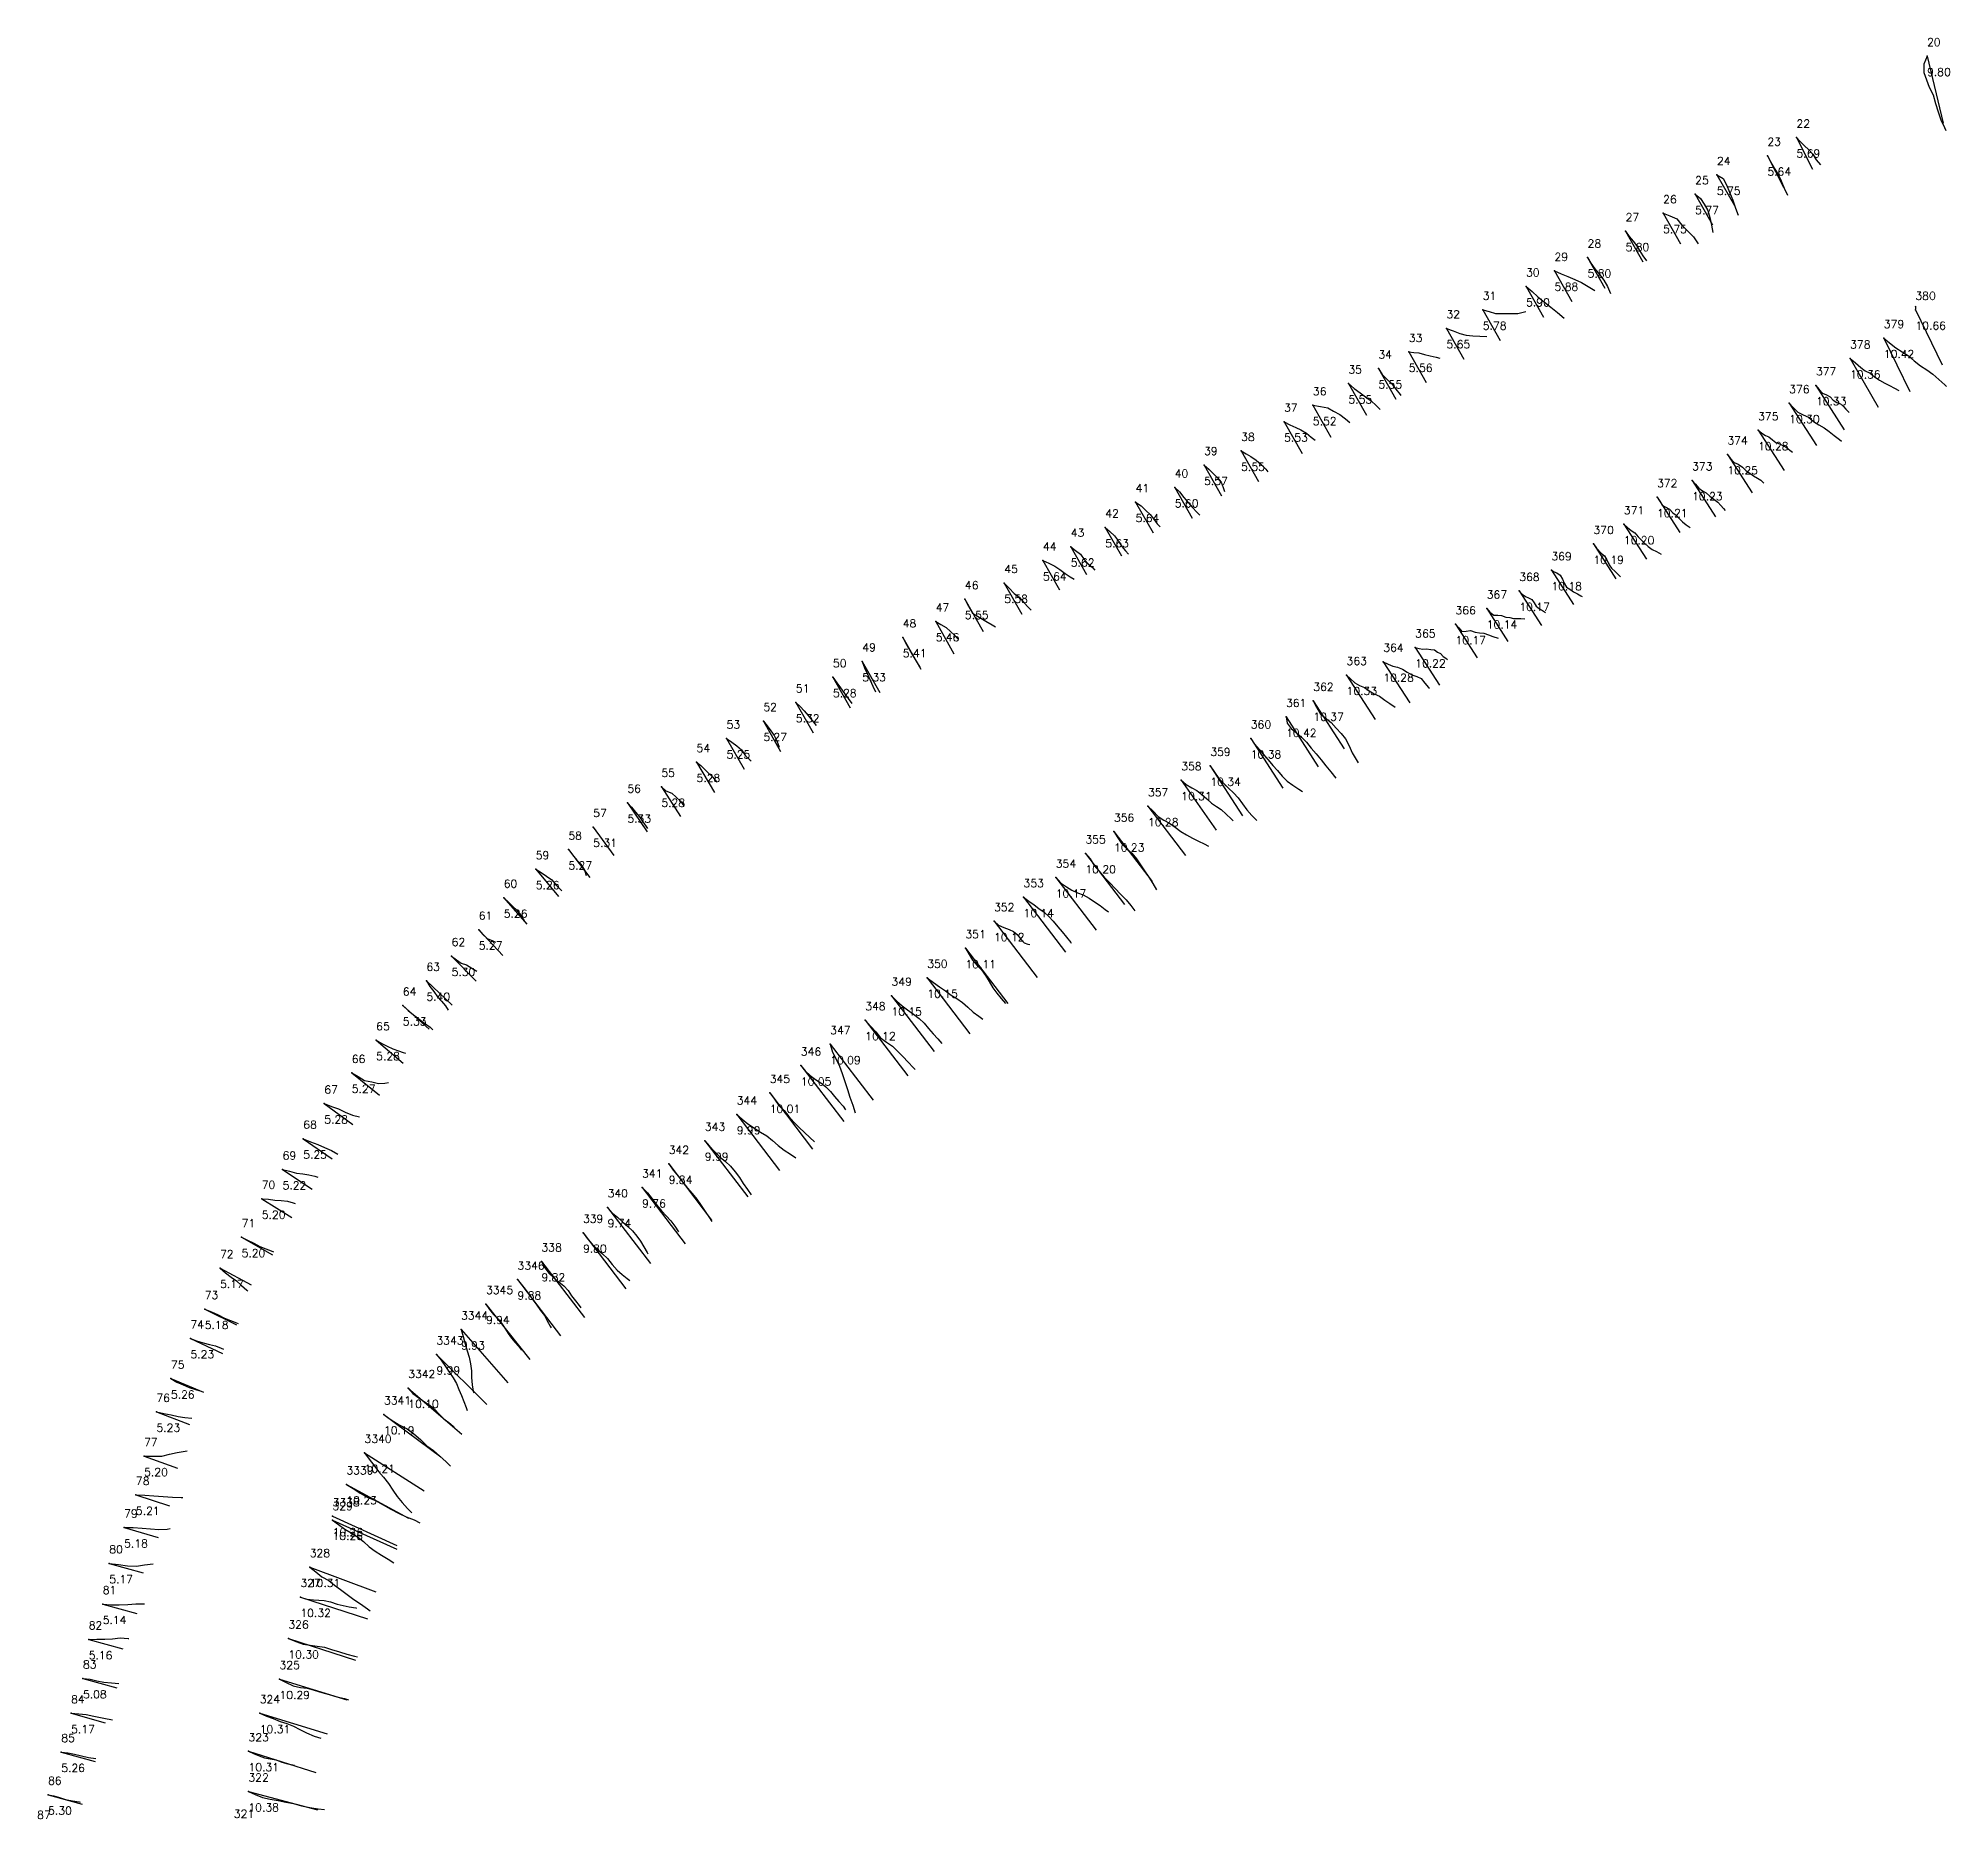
# Model space of a CAD drawing. Extents: x 748677 to 748805, y 8930419 to 8930541.
# Drawn here: x 748699.7 to 748772.3, y 8930467.8 to 8930535.4 of the extents above; entities that cross this region are included whole.
import ezdxf

# ---------------------------------------------------------------- set-up
doc = ezdxf.new("R2010")
doc.units = 0
for name, color, linetype in [('Hole', 7, 'Continuous'), ('Length', 7, 'Continuous'), ('Number', 7, 'Continuous'), ('Real Hole', 7, 'Continuous'), ('Theoretical Hole', 7, 'Continuous')]:
    doc.layers.add(name, color=color, linetype=linetype)
doc.styles.get("Standard").update_dxf_attribs({"font": 'simplex.shx'})

msp = doc.modelspace()

# ---------------------------------------------------------------- texts
at = {"layer": 'Length', "color": 244, "true_color": 0x0a11ff}
for s, p in [('9.80', (748771.427, 8930533.926, 194.454)), ('5.69', (748766.472, 8930530.835, 190.672)), ('5.64', (748765.366, 8930530.146, 190.671)), ('5.75', (748763.452, 8930529.415, 190.544)), ('5.77', (748762.626, 8930528.683, 190.519)), ('5.75', (748761.411, 8930527.961, 190.383)), ('5.80', (748759.984, 8930527.28, 190.429)), ('5.80', (748758.541, 8930526.279, 190.526)), ('5.88', (748757.286, 8930525.774, 190.494)), ('5.90', (748756.208, 8930525.18, 190.464)), ('5.78', (748754.562, 8930524.295, 190.504)), ('10.66', (748770.985, 8930524.295, 190.271)), ('5.65', (748753.185, 8930523.591, 190.254)), ('5.56', (748751.757, 8930522.695, 190.204)), ('10.42', (748769.786, 8930523.22, 189.95)), ('5.55', (748750.601, 8930522.063, 190.277)), ('10.36', (748768.506, 8930522.445, 190.007)), ('5.55', (748749.464, 8930521.494, 190.255)), ('10.33', (748767.21, 8930521.427, 189.83)), ('5.52', (748748.114, 8930520.67, 190.199)), ('10.30', (748766.194, 8930520.749, 189.924)), ('5.53', (748747.022, 8930520.047, 190.209)), ('10.28', (748765.014, 8930519.719, 189.821)), ('5.57', (748743.986, 8930518.4, 190.429)), ('5.55', (748745.393, 8930518.937, 190.224)), ('10.25', (748763.849, 8930518.804, 189.656)), ('5.60', (748742.87, 8930517.549, 190.428)), ('10.23', (748762.508, 8930517.819, 189.702)), ('5.64', (748741.386, 8930516.993, 190.548)), ('10.21', (748761.179, 8930517.179, 189.845)), ('10.20', (748759.919, 8930516.15, 189.598)), ('5.63', (748740.234, 8930516.032, 190.445)), ('10.19', (748758.764, 8930515.405, 189.565)), ('5.64', (748737.868, 8930514.775, 190.44)), ('5.62', (748738.926, 8930515.301, 190.472)), ('5.58', (748736.401, 8930513.922, 190.404)), ('10.18', (748757.167, 8930514.406, 189.73)), ('5.55', (748734.905, 8930513.308, 190.237)), ('10.17', (748755.949, 8930513.621, 189.631)), ('5.46', (748733.797, 8930512.464, 190.142)), ('10.14', (748754.715, 8930512.951, 189.599)), ('5.41', (748732.549, 8930511.859, 190.093)), ('10.17', (748753.527, 8930512.355, 189.643)), ('10.22', (748751.999, 8930511.473, 189.614)), ('5.28', (748729.897, 8930510.345, 190.224)), ('5.33', (748731.011, 8930510.946, 189.938)), ('10.33', (748749.393, 8930510.427, 189.809)), ('10.28', (748750.787, 8930510.933, 189.694)), ('5.32', (748728.49, 8930509.388, 190.194)), ('10.42', (748747.096, 8930508.836, 189.798)), ('10.37', (748748.13, 8930509.448, 189.804)), ('5.27', (748727.256, 8930508.679, 190.141)), ('5.25', (748725.861, 8930508.015, 190.138)), ('10.38', (748745.758, 8930508.018, 189.879)), ('5.28', (748724.72, 8930507.122, 190.015)), ('10.34', (748744.221, 8930506.978, 189.883)), ('5.28', (748723.385, 8930506.18, 190.168)), ('10.31', (748743.118, 8930506.433, 189.885)), ('5.33', (748722.094, 8930505.58, 190.236)), ('10.28', (748741.854, 8930505.444, 189.799)), ('5.31', (748720.799, 8930504.657, 190.247)), ('10.23', (748740.564, 8930504.482, 189.681)), ('5.27', (748719.856, 8930503.799, 190.044)), ('5.26', (748718.618, 8930503.055, 190.077)), ('10.20', (748739.479, 8930503.654, 189.704)), ('10.17', (748738.356, 8930502.735, 189.722)), ('5.26', (748717.401, 8930501.972, 190.03)), ('10.14', (748737.132, 8930501.993, 189.646)), ('10.12', (748736.013, 8930501.08, 189.654)), ('5.27', (748716.453, 8930500.759, 189.938)), ('5.30', (748715.424, 8930499.758, 189.971)), ('10.11', (748734.927, 8930500.054, 189.688)), ('5.40', (748714.465, 8930498.817, 190.214)), ('10.15', (748733.478, 8930498.931, 189.7)), ('10.15', (748732.121, 8930498.253, 189.697)), ('5.33', (748713.573, 8930497.878, 190.193)), ('10.12', (748731.124, 8930497.322, 189.623)), ('5.28', (748712.562, 8930496.56, 190.078)), ('10.09', (748729.794, 8930496.409, 189.625)), ('5.27', (748711.635, 8930495.32, 190.068)), ('10.05', (748728.68, 8930495.599, 189.583)), ('10.01', (748727.497, 8930494.56, 189.542)), ('5.28', (748710.591, 8930494.156, 190.087)), ('9.99', (748726.246, 8930493.743, 189.57)), ('5.25', (748709.792, 8930492.823, 190.039)), ('9.99', (748725.036, 8930492.745, 189.504)), ('5.22', (748709.008, 8930491.653, 189.954)), ('9.84', (748723.664, 8930491.865, 189.355)), ('9.76', (748722.652, 8930490.967, 189.213)), ('5.20', (748708.218, 8930490.539, 189.989)), ('9.74', (748721.345, 8930490.217, 189.25)), ('9.80', (748720.411, 8930489.25, 189.34)), ('5.20', (748707.453, 8930489.082, 189.92)), ('5.17', (748706.632, 8930487.909, 189.913)), ('9.82', (748718.833, 8930488.162, 189.423)), ('9.88', (748717.926, 8930487.473, 189.408)), ('5.18', (748706.053, 8930486.354, 189.853)), ('9.94', (748716.728, 8930486.545, 189.394)), ('5.23', (748705.511, 8930485.239, 189.904)), ('9.93', (748715.782, 8930485.575, 189.429)), ('9.99', (748714.848, 8930484.628, 189.481)), ('5.26', (748704.77, 8930483.712, 189.909)), ('10.10', (748713.777, 8930483.357, 189.528)), ('5.23', (748704.22, 8930482.451, 189.92)), ('10.19', (748712.855, 8930482.353, 189.707)), ('5.20', (748703.752, 8930480.767, 189.867)), ('10.21', (748712.119, 8930480.895, 189.78)), ('5.21', (748703.44, 8930479.298, 189.798)), ('10.23', (748711.429, 8930479.697, 189.689)), ('10.26', (748710.903, 8930478.342, 189.693)), ('10.26', (748710.907, 8930478.487, 189.689)), ('5.18', (748702.994, 8930478.059, 189.782)), ('5.17', (748702.429, 8930476.699, 189.904)), ('10.31', (748710.039, 8930476.557, 189.87)), ('5.14', (748702.18, 8930475.154, 189.776)), ('10.32', (748709.683, 8930475.421, 189.816)), ('5.16', (748701.648, 8930473.813, 189.833)), ('10.30', (748709.229, 8930473.844, 189.786)), ('5.08', (748701.431, 8930472.329, 189.817)), ('10.29', (748708.891, 8930472.304, 189.814)), ('5.17', (748700.981, 8930471.005, 189.859)), ('10.31', (748708.141, 8930471.008, 189.844)), ('5.26', (748700.608, 8930469.535, 189.989)), ('10.31', (748707.715, 8930469.564, 189.865)), ('5.30', (748700.108, 8930467.915, 189.968)), ('10.38', (748707.712, 8930468.035, 189.917))]:
    msp.add_text(s, height=0.3, dxfattribs=at).set_placement(p)
at = {"layer": 'Number', "color": 244, "true_color": 0x0a11ff}
for s, p in [('20', (748771.427, 8930535.061, 194.454)), ('22', (748766.472, 8930531.97, 190.672)), ('23', (748765.366, 8930531.281, 190.671)), ('24', (748763.452, 8930530.55, 190.544)), ('25', (748762.626, 8930529.818, 190.519)), ('27', (748759.984, 8930528.415, 190.429)), ('26', (748761.411, 8930529.096, 190.383)), ('28', (748758.541, 8930527.414, 190.526)), ('30', (748756.208, 8930526.315, 190.464)), ('29', (748757.286, 8930526.909, 190.494)), ('31', (748754.562, 8930525.43, 190.504)), ('380', (748770.985, 8930525.43, 190.271)), ('32', (748753.185, 8930524.726, 190.254)), ('379', (748769.786, 8930524.355, 189.95)), ('33', (748751.757, 8930523.83, 190.204)), ('378', (748768.506, 8930523.58, 190.007)), ('35', (748749.464, 8930522.629, 190.255)), ('34', (748750.601, 8930523.198, 190.277)), ('376', (748766.194, 8930521.884, 189.924)), ('377', (748767.21, 8930522.562, 189.83)), ('37', (748747.022, 8930521.182, 190.209)), ('36', (748748.114, 8930521.805, 190.199)), ('375', (748765.014, 8930520.854, 189.821)), ('38', (748745.393, 8930520.072, 190.224)), ('374', (748763.849, 8930519.939, 189.656)), ('39', (748743.986, 8930519.535, 190.429)), ('40', (748742.87, 8930518.684, 190.428)), ('372', (748761.179, 8930518.314, 189.845)), ('373', (748762.508, 8930518.954, 189.702)), ('41', (748741.386, 8930518.128, 190.548)), ('42', (748740.234, 8930517.167, 190.445)), ('371', (748759.919, 8930517.285, 189.598)), ('43', (748738.926, 8930516.436, 190.472)), ('370', (748758.764, 8930516.54, 189.565)), ('44', (748737.868, 8930515.91, 190.44)), ('369', (748757.167, 8930515.541, 189.73)), ('45', (748736.401, 8930515.057, 190.404)), ('368', (748755.949, 8930514.756, 189.631)), ('46', (748734.905, 8930514.443, 190.237)), ('367', (748754.715, 8930514.086, 189.599)), ('47', (748733.797, 8930513.599, 190.142)), ('366', (748753.527, 8930513.49, 189.643)), ('48', (748732.549, 8930512.994, 190.093)), ('365', (748751.999, 8930512.608, 189.614)), ('49', (748731.011, 8930512.081, 189.938)), ('364', (748750.787, 8930512.068, 189.694)), ('50', (748729.897, 8930511.48, 190.224)), ('363', (748749.393, 8930511.562, 189.809)), ('51', (748728.49, 8930510.523, 190.194)), ('362', (748748.13, 8930510.583, 189.804)), ('52', (748727.256, 8930509.814, 190.141)), ('361', (748747.096, 8930509.971, 189.798)), ('53', (748725.861, 8930509.15, 190.138)), ('360', (748745.758, 8930509.153, 189.879)), ('54', (748724.72, 8930508.257, 190.015)), ('359', (748744.221, 8930508.113, 189.883)), ('358', (748743.118, 8930507.568, 189.885)), ('56', (748722.094, 8930506.715, 190.236)), ('55', (748723.385, 8930507.315, 190.168)), ('357', (748741.854, 8930506.579, 189.799)), ('57', (748720.799, 8930505.792, 190.247)), ('356', (748740.564, 8930505.617, 189.681)), ('58', (748719.856, 8930504.934, 190.044)), ('355', (748739.479, 8930504.789, 189.704)), ('59', (748718.618, 8930504.19, 190.077)), ('354', (748738.356, 8930503.87, 189.722)), ('60', (748717.401, 8930503.107, 190.03)), ('353', (748737.132, 8930503.128, 189.646)), ('61', (748716.453, 8930501.894, 189.938)), ('352', (748736.013, 8930502.215, 189.654)), ('62', (748715.424, 8930500.893, 189.971)), ('351', (748734.927, 8930501.189, 189.688)), ('63', (748714.465, 8930499.952, 190.214)), ('349', (748732.121, 8930499.388, 189.697)), ('350', (748733.478, 8930500.066, 189.7)), ('64', (748713.573, 8930499.013, 190.193)), ('348', (748731.124, 8930498.457, 189.623)), ('65', (748712.562, 8930497.695, 190.078)), ('347', (748729.794, 8930497.544, 189.625)), ('346', (748728.68, 8930496.734, 189.583)), ('66', (748711.635, 8930496.455, 190.068)), ('67', (748710.591, 8930495.291, 190.087)), ('345', (748727.497, 8930495.695, 189.542)), ('344', (748726.246, 8930494.878, 189.57)), ('68', (748709.792, 8930493.958, 190.039)), ('343', (748725.036, 8930493.88, 189.504)), ('342', (748723.664, 8930493, 189.355)), ('69', (748709.008, 8930492.788, 189.954)), ('70', (748708.218, 8930491.674, 189.989)), ('341', (748722.652, 8930492.102, 189.213)), ('340', (748721.345, 8930491.352, 189.25)), ('71', (748707.453, 8930490.217, 189.92)), ('339', (748720.411, 8930490.385, 189.34)), ('338', (748718.833, 8930489.297, 189.423)), ('72', (748706.632, 8930489.044, 189.913)), ('3346', (748717.926, 8930488.608, 189.408)), ('73', (748706.053, 8930487.489, 189.853)), ('3345', (748716.728, 8930487.68, 189.394)), ('74', (748705.511, 8930486.374, 189.904)), ('3344', (748715.782, 8930486.71, 189.429)), ('3343', (748714.848, 8930485.763, 189.481)), ('75', (748704.77, 8930484.847, 189.909)), ('3342', (748713.777, 8930484.492, 189.528)), ('76', (748704.22, 8930483.586, 189.92)), ('3341', (748712.855, 8930483.488, 189.707)), ('3340', (748712.119, 8930482.03, 189.78)), ('77', (748703.752, 8930481.902, 189.867)), ('3339', (748711.429, 8930480.832, 189.689)), ('78', (748703.44, 8930480.433, 189.798)), ('79', (748702.994, 8930479.194, 189.782)), ('329', (748710.903, 8930479.477, 189.693)), ('3338', (748710.907, 8930479.622, 189.689)), ('80', (748702.429, 8930477.834, 189.904)), ('328', (748710.039, 8930477.692, 189.87)), ('81', (748702.18, 8930476.289, 189.776)), ('327', (748709.683, 8930476.556, 189.816)), ('82', (748701.648, 8930474.948, 189.833)), ('326', (748709.229, 8930474.979, 189.786)), ('83', (748701.431, 8930473.464, 189.817)), ('325', (748708.891, 8930473.439, 189.814)), ('84', (748700.981, 8930472.14, 189.859)), ('324', (748708.141, 8930472.143, 189.844)), ('85', (748700.608, 8930470.67, 189.989)), ('323', (748707.715, 8930470.699, 189.865)), ('86', (748700.108, 8930469.05, 189.968)), ('322', (748707.712, 8930469.17, 189.917)), ('87', (748699.694, 8930467.755, 190.05)), ('321', (748707.158, 8930467.792, 189.795))]:
    msp.add_text(s, height=0.3, dxfattribs=at).set_placement(p)

# ---------------------------------------------------------------- linework, layer by layer
at = {"layer": 'Hole', "color": 244, "true_color": 0x0a11ff}
for p in [(748771.427, 8930534.68, 194.454), (748765.366, 8930530.9, 190.671), (748766.472, 8930531.589, 190.672), (748763.452, 8930530.169, 190.544), (748762.626, 8930529.437, 190.519), (748761.411, 8930528.715, 190.383), (748759.984, 8930528.034, 190.429), (748757.286, 8930526.528, 190.494), (748758.541, 8930527.033, 190.526), (748756.208, 8930525.934, 190.464), (748753.185, 8930524.345, 190.254), (748754.562, 8930525.049, 190.504), (748770.985, 8930525.049, 190.271), (748769.786, 8930523.974, 189.95), (748751.757, 8930523.449, 190.204), (748768.506, 8930523.199, 190.007), (748749.464, 8930522.248, 190.255), (748750.601, 8930522.817, 190.277), (748767.21, 8930522.181, 189.83), (748766.194, 8930521.503, 189.924), (748747.022, 8930520.801, 190.209), (748748.114, 8930521.424, 190.199), (748765.014, 8930520.473, 189.821), (748745.393, 8930519.691, 190.224), (748763.849, 8930519.558, 189.656), (748743.986, 8930519.154, 190.429), (748762.508, 8930518.573, 189.702), (748742.87, 8930518.303, 190.428), (748761.179, 8930517.933, 189.845), (748741.386, 8930517.747, 190.548), (748740.234, 8930516.786, 190.445), (748759.919, 8930516.904, 189.598), (748738.926, 8930516.055, 190.472), (748758.764, 8930516.159, 189.565), (748737.868, 8930515.529, 190.44), (748757.167, 8930515.16, 189.73), (748736.401, 8930514.676, 190.404), (748755.949, 8930514.375, 189.631), (748734.905, 8930514.062, 190.237), (748754.715, 8930513.705, 189.599), (748733.797, 8930513.218, 190.142), (748753.527, 8930513.109, 189.643), (748732.549, 8930512.613, 190.093), (748751.999, 8930512.227, 189.614), (748731.011, 8930511.7, 189.938), (748750.787, 8930511.687, 189.694), (748729.897, 8930511.099, 190.224), (748749.393, 8930511.181, 189.809), (748728.49, 8930510.142, 190.194), (748748.13, 8930510.202, 189.804), (748727.256, 8930509.433, 190.141), (748747.096, 8930509.59, 189.798), (748725.861, 8930508.769, 190.138), (748745.758, 8930508.772, 189.879), (748724.72, 8930507.876, 190.015), (748744.221, 8930507.732, 189.883), (748723.385, 8930506.934, 190.168), (748743.118, 8930507.187, 189.885), (748722.094, 8930506.334, 190.236), (748741.854, 8930506.198, 189.799), (748720.799, 8930505.411, 190.247), (748740.564, 8930505.236, 189.681), (748719.856, 8930504.553, 190.044), (748739.479, 8930504.408, 189.704), (748718.618, 8930503.809, 190.077), (748738.356, 8930503.489, 189.722), (748717.401, 8930502.726, 190.03), (748737.132, 8930502.747, 189.646), (748716.453, 8930501.513, 189.938), (748736.013, 8930501.834, 189.654), (748715.424, 8930500.512, 189.971), (748734.927, 8930500.808, 189.688), (748733.478, 8930499.685, 189.7), (748714.465, 8930499.571, 190.214), (748732.121, 8930499.007, 189.697), (748713.573, 8930498.632, 190.193), (748731.124, 8930498.076, 189.623), (748712.562, 8930497.314, 190.078), (748729.794, 8930497.163, 189.625), (748711.635, 8930496.074, 190.068), (748728.68, 8930496.353, 189.583), (748727.497, 8930495.314, 189.542), (748710.591, 8930494.91, 190.087), (748726.246, 8930494.497, 189.57), (748709.792, 8930493.577, 190.039), (748725.036, 8930493.499, 189.504), (748723.664, 8930492.619, 189.355), (748709.008, 8930492.407, 189.954), (748722.652, 8930491.721, 189.213), (748708.218, 8930491.293, 189.989), (748721.345, 8930490.971, 189.25), (748707.453, 8930489.836, 189.92), (748720.411, 8930490.004, 189.34), (748718.833, 8930488.916, 189.423), (748706.632, 8930488.663, 189.913), (748717.926, 8930488.227, 189.408), (748706.053, 8930487.108, 189.853), (748716.728, 8930487.299, 189.394), (748705.511, 8930485.993, 189.904), (748715.782, 8930486.329, 189.429), (748714.848, 8930485.382, 189.481), (748704.77, 8930484.466, 189.909), (748713.777, 8930484.111, 189.528), (748704.22, 8930483.205, 189.92), (748712.855, 8930483.107, 189.707), (748712.119, 8930481.649, 189.78), (748703.752, 8930481.521, 189.867), (748711.429, 8930480.451, 189.689), (748703.44, 8930480.052, 189.798), (748702.994, 8930478.813, 189.782), (748710.903, 8930479.096, 189.693), (748710.907, 8930479.241, 189.689), (748702.429, 8930477.453, 189.904), (748710.039, 8930477.311, 189.87), (748702.18, 8930475.908, 189.776), (748709.683, 8930476.175, 189.816), (748701.648, 8930474.567, 189.833), (748709.229, 8930474.598, 189.786), (748701.431, 8930473.083, 189.817), (748708.891, 8930473.058, 189.814), (748700.981, 8930471.759, 189.859), (748708.141, 8930471.762, 189.844), (748700.608, 8930470.289, 189.989), (748707.715, 8930470.318, 189.865), (748700.108, 8930468.669, 189.968), (748707.712, 8930468.789, 189.917)]:
    msp.add_point(p, dxfattribs=at)
at = {"layer": 'Real Hole', "color": 1, "true_color": 0xff0000}
for points in [[(748771.427, 8930534.68, 194.454), (748771.31, 8930534.375, 193.509), (748771.298, 8930534.062, 192.559), (748771.407, 8930533.781, 191.606), (748771.509, 8930533.506, 190.65), (748771.653, 8930533.206, 189.707), (748771.753, 8930532.887, 188.764), (748771.842, 8930532.572, 187.819), (748771.949, 8930532.262, 186.875), (748772.083, 8930531.972, 185.927), (748772.142, 8930531.86, 185.548)], [(748765.366, 8930530.9, 190.671), (748765.479, 8930530.665, 189.706), (748765.62, 8930530.433, 188.743), (748765.761, 8930530.207, 187.779), (748765.888, 8930529.946, 186.822), (748766.003, 8930529.673, 185.867), (748766.127, 8930529.403, 184.913)], [(748766.472, 8930531.589, 190.672), (748766.616, 8930531.437, 189.694), (748766.767, 8930531.286, 188.717), (748766.935, 8930531.128, 187.744), (748767.096, 8930530.958, 186.772), (748767.219, 8930530.739, 185.804), (748767.386, 8930530.555, 184.835)], [(748763.452, 8930530.169, 190.544), (748763.685, 8930530.036, 189.581), (748763.818, 8930529.788, 188.621), (748763.934, 8930529.518, 187.665), (748764.051, 8930529.214, 186.72), (748764.156, 8930528.911, 185.772), (748764.259, 8930528.647, 184.918)], [(748762.626, 8930529.437, 190.519), (748762.83, 8930529.279, 189.553), (748762.962, 8930529.061, 188.586), (748763.105, 8930528.822, 187.626), (748763.183, 8930528.554, 186.665), (748763.248, 8930528.26, 185.712), (748763.3, 8930527.983, 184.857)], [(748761.411, 8930528.715, 190.383), (748761.668, 8930528.615, 189.422), (748761.925, 8930528.507, 188.461), (748762.121, 8930528.264, 187.511), (748762.343, 8930528.032, 186.564), (748762.56, 8930527.819, 185.612), (748762.744, 8930527.555, 184.665)], [(748759.984, 8930528.034, 190.429), (748760.114, 8930527.837, 189.457), (748760.265, 8930527.655, 188.486), (748760.398, 8930527.488, 187.509), (748760.514, 8930527.299, 186.534), (748760.637, 8930527.094, 185.563), (748760.774, 8930526.907, 184.59)], [(748757.286, 8930526.528, 190.494), (748757.536, 8930526.419, 189.532), (748757.786, 8930526.316, 188.569), (748758.051, 8930526.199, 187.612), (748758.316, 8930526.082, 186.655), (748758.569, 8930525.936, 185.698), (748758.821, 8930525.781, 184.743)], [(748758.541, 8930527.033, 190.526), (748758.668, 8930526.817, 189.558), (748758.815, 8930526.608, 188.591), (748758.993, 8930526.392, 187.631), (748759.158, 8930526.179, 186.668), (748759.294, 8930525.932, 185.709), (748759.415, 8930525.668, 184.752)], [(748756.208, 8930525.934, 190.464), (748756.434, 8930525.747, 189.508), (748756.655, 8930525.544, 188.554), (748756.905, 8930525.344, 187.607), (748757.147, 8930525.147, 186.657), (748757.393, 8930524.944, 185.709), (748757.651, 8930524.729, 184.767)], [(748770.985, 8930525.049, 190.271), (748771.001, 8930525.093, 189.272), (748771.005, 8930525.143, 188.273), (748770.997, 8930525.153, 187.273), (748771, 8930525.151, 186.273), (748770.997, 8930525.153, 185.273), (748770.996, 8930525.162, 184.273), (748770.993, 8930525.175, 183.274), (748770.994, 8930525.181, 182.274), (748770.997, 8930525.179, 181.274), (748770.995, 8930525.174, 180.274), (748770.999, 8930525.177, 179.874)], [(748753.185, 8930524.345, 190.254), (748753.433, 8930524.257, 189.289), (748753.687, 8930524.151, 188.328), (748753.934, 8930524.087, 187.361), (748754.186, 8930524.062, 186.394), (748754.446, 8930524.045, 185.428), (748754.723, 8930524.032, 184.467)], [(748754.562, 8930525.049, 190.504), (748754.8, 8930524.989, 189.535), (748755.045, 8930524.909, 188.568), (748755.323, 8930524.904, 187.608), (748755.587, 8930524.91, 186.643), (748755.895, 8930524.906, 185.692), (748756.2, 8930524.981, 184.742)], [(748769.786, 8930523.974, 189.95), (748770.005, 8930523.79, 188.992), (748770.235, 8930523.61, 188.035), (748770.478, 8930523.448, 187.079), (748770.718, 8930523.303, 186.119), (748770.932, 8930523.116, 185.16), (748771.175, 8930522.921, 184.21), (748771.415, 8930522.772, 183.251), (748771.643, 8930522.604, 182.292), (748771.869, 8930522.406, 181.338), (748772.102, 8930522.202, 180.387), (748772.169, 8930522.139, 180.101)], [(748751.757, 8930523.449, 190.204), (748751.951, 8930523.423, 189.223), (748752.135, 8930523.412, 188.241), (748752.348, 8930523.35, 187.265), (748752.57, 8930523.301, 186.292), (748752.794, 8930523.253, 185.318), (748752.927, 8930523.215, 184.734)], [(748768.506, 8930523.199, 190.007), (748768.709, 8930523.03, 189.042), (748768.907, 8930522.854, 188.078), (748769.074, 8930522.736, 187.099), (748769.262, 8930522.645, 186.121), (748769.433, 8930522.503, 185.147), (748769.627, 8930522.383, 184.173), (748769.818, 8930522.267, 183.198), (748769.998, 8930522.18, 182.218), (748770.189, 8930522.08, 181.242), (748770.35, 8930521.986, 180.464)], [(748749.464, 8930522.248, 190.255), (748749.684, 8930522.057, 189.298), (748749.906, 8930521.898, 188.336), (748750.111, 8930521.74, 187.371), (748750.327, 8930521.588, 186.406), (748750.512, 8930521.416, 185.438), (748750.671, 8930521.269, 184.668)], [(748750.601, 8930522.817, 190.277), (748750.743, 8930522.597, 189.312), (748750.921, 8930522.419, 188.344), (748751.102, 8930522.251, 187.375), (748751.257, 8930522.034, 186.411), (748751.422, 8930521.829, 185.447), (748751.458, 8930521.79, 185.254)], [(748767.21, 8930522.181, 189.83), (748767.327, 8930522.029, 188.849), (748767.456, 8930521.888, 187.867), (748767.605, 8930521.822, 186.88), (748767.743, 8930521.744, 185.893), (748767.868, 8930521.622, 184.908), (748768, 8930521.528, 183.922), (748768.135, 8930521.473, 182.932), (748768.251, 8930521.381, 181.943), (748768.342, 8930521.273, 180.953), (748768.445, 8930521.169, 179.964), (748768.47, 8930521.149, 179.767)], [(748766.194, 8930521.503, 189.924), (748766.359, 8930521.332, 188.953), (748766.527, 8930521.164, 187.981), (748766.727, 8930521.06, 187.007), (748766.926, 8930520.969, 186.031), (748767.119, 8930520.81, 185.063), (748767.313, 8930520.68, 184.091), (748767.519, 8930520.573, 183.118), (748767.71, 8930520.428, 182.147), (748767.906, 8930520.278, 181.178), (748768.098, 8930520.125, 180.209), (748768.176, 8930520.064, 179.821)], [(748747.022, 8930520.801, 190.209), (748747.244, 8930520.687, 189.241), (748747.461, 8930520.586, 188.27), (748747.66, 8930520.495, 187.294), (748747.868, 8930520.36, 186.325), (748748.045, 8930520.213, 185.352), (748748.197, 8930520.101, 184.678)], [(748748.114, 8930521.424, 190.199), (748748.403, 8930521.373, 189.243), (748748.68, 8930521.33, 188.283), (748748.902, 8930521.204, 187.316), (748749.132, 8930521.071, 186.352), (748749.35, 8930520.906, 185.39), (748749.519, 8930520.772, 184.724)], [(748765.014, 8930520.473, 189.821), (748765.151, 8930520.369, 188.836), (748765.29, 8930520.272, 187.85), (748765.427, 8930520.224, 186.861), (748765.558, 8930520.115, 185.876), (748765.69, 8930520.017, 184.889), (748765.824, 8930519.961, 183.9), (748765.958, 8930519.901, 182.911), (748766.088, 8930519.818, 181.923), (748766.223, 8930519.723, 180.936), (748766.319, 8930519.644, 180.146)], [(748745.393, 8930519.691, 190.224), (748745.581, 8930519.579, 189.248), (748745.764, 8930519.477, 188.27), (748745.959, 8930519.337, 187.3), (748746.149, 8930519.175, 186.331), (748746.324, 8930519.004, 185.362), (748746.408, 8930518.903, 184.879)], [(748763.849, 8930519.558, 189.656), (748763.963, 8930519.402, 188.675), (748764.104, 8930519.256, 187.696), (748764.255, 8930519.184, 186.71), (748764.417, 8930519.074, 185.729), (748764.558, 8930518.94, 184.748), (748764.695, 8930518.846, 183.762), (748764.845, 8930518.741, 182.779), (748764.989, 8930518.652, 181.793), (748765.114, 8930518.583, 180.804), (748765.231, 8930518.47, 179.817)], [(748743.986, 8930519.154, 190.429), (748744.164, 8930518.994, 189.458), (748744.328, 8930518.837, 188.484), (748744.495, 8930518.669, 187.513), (748744.63, 8930518.506, 186.535), (748744.71, 8930518.304, 185.559), (748744.761, 8930518.152, 184.878)], [(748762.508, 8930518.573, 189.702), (748762.632, 8930518.424, 188.721), (748762.766, 8930518.276, 187.741), (748762.907, 8930518.174, 186.756), (748763.043, 8930518.106, 185.768), (748763.175, 8930517.967, 184.787), (748763.333, 8930517.859, 183.805), (748763.486, 8930517.751, 182.823), (748763.604, 8930517.619, 181.839), (748763.702, 8930517.501, 180.85), (748763.769, 8930517.424, 180.259)], [(748742.87, 8930518.303, 190.428), (748743.056, 8930518.134, 189.46), (748743.22, 8930517.926, 188.496), (748743.387, 8930517.722, 187.531), (748743.55, 8930517.539, 186.562), (748743.714, 8930517.363, 185.591), (748743.827, 8930517.254, 184.909)], [(748761.179, 8930517.933, 189.845), (748761.278, 8930517.781, 188.862), (748761.373, 8930517.629, 187.878), (748761.517, 8930517.556, 186.891), (748761.652, 8930517.483, 185.903), (748761.775, 8930517.338, 184.921), (748761.901, 8930517.246, 183.933), (748762.023, 8930517.129, 182.948), (748762.142, 8930516.995, 181.964), (748762.288, 8930516.889, 180.98), (748762.434, 8930516.78, 179.997)], [(748741.386, 8930517.747, 190.548), (748741.597, 8930517.607, 189.581), (748741.776, 8930517.43, 188.613), (748741.94, 8930517.279, 187.638), (748742.079, 8930517.099, 186.664), (748742.202, 8930516.926, 185.687), (748742.312, 8930516.814, 184.902)], [(748740.234, 8930516.786, 190.445), (748740.408, 8930516.627, 189.473), (748740.587, 8930516.465, 188.503), (748740.74, 8930516.264, 187.535), (748740.864, 8930516.062, 186.564), (748741.005, 8930515.896, 185.588), (748741.117, 8930515.77, 184.806)], [(748759.919, 8930516.904, 189.598), (748760.059, 8930516.788, 188.615), (748760.2, 8930516.67, 187.632), (748760.335, 8930516.585, 186.645), (748760.457, 8930516.427, 185.665), (748760.584, 8930516.299, 184.681), (748760.717, 8930516.179, 183.697), (748760.841, 8930516.063, 182.712), (748760.993, 8930515.948, 181.73), (748761.16, 8930515.866, 180.747), (748761.33, 8930515.772, 179.767)], [(748738.926, 8930516.055, 190.472), (748739.11, 8930515.914, 189.499), (748739.3, 8930515.772, 188.528), (748739.433, 8930515.573, 187.557), (748739.588, 8930515.405, 186.583), (748739.748, 8930515.268, 185.606), (748739.84, 8930515.168, 185.021)], [(748758.764, 8930516.159, 189.565), (748758.885, 8930515.994, 188.586), (748759.053, 8930515.809, 187.618), (748759.177, 8930515.704, 186.631), (748759.274, 8930515.55, 185.648), (748759.358, 8930515.368, 184.668), (748759.446, 8930515.235, 183.681), (748759.588, 8930515.119, 182.698), (748759.725, 8930514.979, 181.717), (748759.792, 8930514.908, 181.227)], [(748737.868, 8930515.529, 190.44), (748738.091, 8930515.427, 189.471), (748738.319, 8930515.32, 188.503), (748738.514, 8930515.183, 187.532), (748738.707, 8930515.032, 186.562), (748738.907, 8930514.914, 185.589), (748739.05, 8930514.828, 184.91)], [(748757.167, 8930515.16, 189.73), (748757.268, 8930515.101, 188.737), (748757.379, 8930515.061, 187.744), (748757.506, 8930514.97, 186.756), (748757.589, 8930514.827, 185.77), (748757.656, 8930514.672, 184.784), (748757.741, 8930514.519, 183.8), (748757.867, 8930514.445, 182.81), (748758.01, 8930514.339, 181.826), (748758.152, 8930514.26, 180.84), (748758.291, 8930514.191, 179.852), (748758.341, 8930514.165, 179.557)], [(748736.401, 8930514.676, 190.404), (748736.583, 8930514.475, 189.442), (748736.773, 8930514.276, 188.48), (748736.962, 8930514.135, 187.508), (748737.147, 8930513.935, 186.546), (748737.325, 8930513.742, 185.581), (748737.423, 8930513.642, 184.998)], [(748755.949, 8930514.375, 189.631), (748756.055, 8930514.257, 188.644), (748756.184, 8930514.162, 187.657), (748756.301, 8930514.107, 186.665), (748756.419, 8930514.046, 185.674), (748756.51, 8930513.925, 184.685), (748756.592, 8930513.791, 183.698), (748756.712, 8930513.694, 182.71), (748756.825, 8930513.626, 181.718), (748756.941, 8930513.56, 180.727)], [(748734.905, 8930514.062, 190.237), (748735.044, 8930513.799, 189.282), (748735.196, 8930513.528, 188.332), (748735.442, 8930513.379, 187.374), (748735.701, 8930513.23, 186.42), (748735.939, 8930513.092, 185.458), (748736.062, 8930513.008, 184.981)], [(748754.715, 8930513.705, 189.599), (748754.829, 8930513.563, 188.616), (748754.988, 8930513.453, 187.635), (748755.132, 8930513.458, 186.645), (748755.275, 8930513.438, 185.656), (748755.437, 8930513.379, 184.67), (748755.585, 8930513.37, 183.682), (748755.733, 8930513.332, 182.693), (748755.864, 8930513.33, 181.702), (748756.002, 8930513.324, 180.711), (748756.154, 8930513.314, 179.723)], [(748733.797, 8930513.218, 190.142), (748733.994, 8930513.106, 189.168), (748734.192, 8930512.984, 188.196), (748734.359, 8930512.83, 187.222), (748734.512, 8930512.694, 186.243), (748734.649, 8930512.54, 185.367)], [(748753.527, 8930513.109, 189.643), (748753.648, 8930512.97, 188.66), (748753.773, 8930512.831, 187.678), (748753.935, 8930512.852, 186.691), (748754.098, 8930512.867, 185.705), (748754.268, 8930512.805, 184.721), (748754.443, 8930512.788, 183.737), (748754.607, 8930512.773, 182.75), (748754.776, 8930512.705, 181.767), (748754.945, 8930512.644, 180.783), (748755.145, 8930512.582, 179.806)], [(748732.549, 8930512.613, 190.093), (748732.662, 8930512.374, 189.128), (748732.791, 8930512.166, 188.159), (748732.919, 8930511.934, 187.195), (748733.062, 8930511.708, 186.231), (748733.199, 8930511.479, 185.267)], [(748751.999, 8930512.227, 189.614), (748752.146, 8930512.187, 188.626), (748752.293, 8930512.163, 187.637), (748752.429, 8930512.179, 186.646), (748752.589, 8930512.146, 185.66), (748752.736, 8930512.142, 184.671), (748752.839, 8930512.046, 183.681), (748752.96, 8930511.995, 182.689), (748753.058, 8930511.891, 181.699), (748753.155, 8930511.82, 180.707), (748753.226, 8930511.777, 180.012)], [(748731.011, 8930511.7, 189.938), (748731.095, 8930511.452, 188.973), (748731.205, 8930511.209, 188.009), (748731.304, 8930510.983, 187.04), (748731.414, 8930510.76, 186.071), (748731.517, 8930510.541, 185.101)], [(748750.787, 8930511.687, 189.694), (748750.968, 8930511.599, 188.714), (748751.154, 8930511.519, 187.735), (748751.326, 8930511.476, 186.751), (748751.512, 8930511.405, 185.771), (748751.692, 8930511.291, 184.794), (748751.866, 8930511.192, 183.814), (748752.056, 8930511.131, 182.834), (748752.226, 8930511.048, 181.852), (748752.366, 8930510.878, 180.877), (748752.507, 8930510.712, 179.901), (748752.535, 8930510.678, 179.706)], [(748729.897, 8930511.099, 190.224), (748730.043, 8930510.887, 189.258), (748730.189, 8930510.691, 188.288), (748730.332, 8930510.487, 187.32), (748730.479, 8930510.29, 186.35), (748730.62, 8930510.099, 185.379)], [(748749.393, 8930511.181, 189.809), (748749.548, 8930511.035, 188.832), (748749.711, 8930510.889, 187.856), (748749.885, 8930510.787, 186.877), (748750.072, 8930510.712, 185.897), (748750.256, 8930510.578, 184.923), (748750.445, 8930510.463, 183.948), (748750.644, 8930510.374, 182.972), (748750.846, 8930510.231, 182.003), (748751.039, 8930510.098, 181.031), (748751.237, 8930509.963, 180.06)], [(748728.49, 8930510.142, 190.194), (748728.652, 8930509.993, 189.219), (748728.805, 8930509.827, 188.244), (748728.956, 8930509.645, 187.273), (748729.103, 8930509.452, 186.303), (748729.261, 8930509.264, 185.333)], [(748748.13, 8930510.202, 189.804), (748748.251, 8930509.959, 188.841), (748748.395, 8930509.719, 187.881), (748748.585, 8930509.552, 186.914), (748748.809, 8930509.375, 185.955), (748748.993, 8930509.163, 184.996), (748749.184, 8930508.965, 184.035), (748749.352, 8930508.756, 183.071), (748749.486, 8930508.491, 182.116), (748749.611, 8930508.225, 181.16), (748749.763, 8930507.971, 180.205), (748749.836, 8930507.842, 179.728)], [(748727.256, 8930509.433, 190.141), (748727.397, 8930509.255, 189.167), (748727.541, 8930509.066, 188.196), (748727.667, 8930508.889, 187.22), (748727.765, 8930508.68, 186.247), (748727.854, 8930508.444, 185.279)], [(748747.096, 8930509.59, 189.798), (748747.139, 8930509.355, 188.827), (748747.284, 8930509.152, 187.858), (748747.488, 8930508.987, 186.894), (748747.687, 8930508.829, 185.926), (748747.874, 8930508.628, 184.965), (748748.052, 8930508.41, 184.005), (748748.236, 8930508.192, 183.047), (748748.427, 8930507.963, 182.092), (748748.609, 8930507.734, 181.136), (748748.791, 8930507.508, 180.179), (748748.987, 8930507.267, 179.229)], [(748725.861, 8930508.769, 190.138), (748726.06, 8930508.638, 189.167), (748726.255, 8930508.494, 188.197), (748726.428, 8930508.339, 187.224), (748726.58, 8930508.119, 186.26), (748726.758, 8930507.953, 185.29), (748726.795, 8930507.924, 185.096)], [(748745.758, 8930508.772, 189.879), (748745.895, 8930508.559, 188.912), (748746.058, 8930508.361, 187.945), (748746.236, 8930508.162, 186.981), (748746.412, 8930507.964, 186.017), (748746.598, 8930507.749, 185.058), (748746.772, 8930507.552, 184.093), (748746.945, 8930507.348, 183.13), (748747.144, 8930507.157, 182.169), (748747.356, 8930507, 181.204), (748747.578, 8930506.85, 180.241), (748747.717, 8930506.76, 179.56)], [(748724.72, 8930507.876, 190.015), (748724.883, 8930507.753, 189.036), (748725.03, 8930507.592, 188.06), (748725.174, 8930507.457, 187.08), (748725.335, 8930507.309, 186.104), (748725.476, 8930507.128, 185.131), (748725.488, 8930507.11, 185.033)], [(748744.221, 8930507.732, 189.883), (748744.375, 8930507.491, 188.925), (748744.55, 8930507.258, 187.968), (748744.727, 8930507.07, 187.002), (748744.909, 8930506.885, 186.036), (748745.102, 8930506.705, 185.072), (748745.281, 8930506.518, 184.106), (748745.447, 8930506.293, 183.146), (748745.613, 8930506.058, 182.188), (748745.794, 8930505.853, 181.226), (748745.988, 8930505.66, 180.264)], [(748723.385, 8930506.934, 190.168), (748723.553, 8930506.779, 189.194), (748723.778, 8930506.695, 188.224), (748723.943, 8930506.547, 187.249), (748724.106, 8930506.388, 186.275), (748724.238, 8930506.213, 185.299)], [(748743.118, 8930507.187, 189.885), (748743.301, 8930507.031, 188.914), (748743.516, 8930506.903, 187.946), (748743.71, 8930506.796, 186.971), (748743.893, 8930506.648, 185.999), (748744.086, 8930506.477, 185.033), (748744.268, 8930506.317, 184.063), (748744.458, 8930506.196, 183.088), (748744.638, 8930506.074, 182.112), (748744.819, 8930505.905, 181.143), (748745.016, 8930505.72, 180.181), (748745.087, 8930505.647, 179.794)], [(748722.094, 8930506.334, 190.236), (748722.246, 8930506.162, 189.263), (748722.402, 8930505.981, 188.292), (748722.558, 8930505.8, 187.321), (748722.686, 8930505.606, 186.348), (748722.81, 8930505.427, 185.372), (748722.859, 8930505.359, 184.981)], [(748741.854, 8930506.198, 189.799), (748742.046, 8930506.013, 188.835), (748742.236, 8930505.815, 187.874), (748742.454, 8930505.669, 186.909), (748742.674, 8930505.556, 185.94), (748742.891, 8930505.407, 184.975), (748743.105, 8930505.236, 184.013), (748743.319, 8930505.109, 183.045), (748743.541, 8930504.993, 182.076), (748743.769, 8930504.876, 181.11), (748743.99, 8930504.768, 180.141), (748744.158, 8930504.684, 179.466)], [(748740.564, 8930505.236, 189.681), (748740.716, 8930504.998, 188.722), (748740.867, 8930504.769, 187.76), (748741.057, 8930504.585, 186.796), (748741.244, 8930504.414, 185.828), (748741.417, 8930504.205, 184.866), (748741.575, 8930503.973, 183.906), (748741.725, 8930503.743, 182.944), (748741.884, 8930503.506, 181.986), (748742.038, 8930503.271, 181.026), (748742.179, 8930503.032, 180.065)], [(748719.856, 8930504.553, 190.044), (748720.009, 8930504.357, 189.075), (748720.17, 8930504.158, 188.109), (748720.33, 8930504, 187.134), (748720.469, 8930503.777, 186.17), (748720.533, 8930503.574, 185.295)], [(748739.479, 8930504.408, 189.704), (748739.665, 8930504.201, 188.744), (748739.807, 8930503.953, 187.785), (748740, 8930503.732, 186.829), (748740.198, 8930503.51, 185.875), (748740.403, 8930503.291, 184.921), (748740.613, 8930503.076, 183.967), (748740.815, 8930502.862, 183.011), (748741.025, 8930502.649, 182.057), (748741.204, 8930502.427, 181.098), (748741.36, 8930502.225, 180.235)], [(748718.618, 8930503.809, 190.077), (748718.825, 8930503.685, 189.107), (748719.03, 8930503.551, 188.137), (748719.222, 8930503.406, 187.166), (748719.388, 8930503.202, 186.202), (748719.555, 8930503.034, 185.23), (748719.609, 8930502.985, 184.939)], [(748738.356, 8930503.489, 189.722), (748738.533, 8930503.292, 188.758), (748738.758, 8930503.145, 187.795), (748738.967, 8930503.013, 186.826), (748739.185, 8930502.915, 185.854), (748739.399, 8930502.835, 184.881), (748739.618, 8930502.708, 183.914), (748739.829, 8930502.575, 182.945), (748740.034, 8930502.436, 181.976), (748740.233, 8930502.279, 181.009), (748740.354, 8930502.189, 180.428)], [(748717.401, 8930502.726, 190.03), (748717.568, 8930502.571, 189.056), (748717.739, 8930502.412, 188.084), (748717.905, 8930502.252, 187.111), (748718.049, 8930502.061, 186.14), (748718.175, 8930501.847, 185.171)], [(748737.132, 8930502.747, 189.646), (748737.336, 8930502.594, 188.679), (748737.531, 8930502.452, 187.709), (748737.718, 8930502.312, 186.736), (748737.913, 8930502.184, 185.764), (748738.089, 8930502.016, 184.794), (748738.257, 8930501.831, 183.826), (748738.435, 8930501.627, 182.863), (748738.594, 8930501.429, 181.896), (748738.763, 8930501.224, 180.932), (748738.927, 8930501.021, 179.966), (748738.944, 8930501.001, 179.87)], [(748716.453, 8930501.513, 189.938), (748716.609, 8930501.329, 188.967), (748716.775, 8930501.178, 187.993), (748716.993, 8930501.094, 187.021), (748717.091, 8930501.037, 186.534)], [(748736.013, 8930501.834, 189.654), (748736.183, 8930501.68, 188.681), (748736.38, 8930501.602, 187.703), (748736.582, 8930501.52, 186.727), (748736.755, 8930501.438, 185.746), (748736.891, 8930501.324, 184.762), (748737.029, 8930501.154, 183.786), (748737.151, 8930501.018, 182.803), (748737.301, 8930500.966, 181.816), (748737.369, 8930500.946, 181.321)], [(748715.424, 8930500.512, 189.971), (748715.605, 8930500.372, 188.998), (748715.785, 8930500.247, 188.022), (748715.992, 8930500.18, 187.046), (748716.194, 8930500.052, 186.075), (748716.379, 8930499.934, 185.202)], [(748734.927, 8930500.808, 189.688), (748735.07, 8930500.576, 188.726), (748735.199, 8930500.35, 187.76), (748735.367, 8930500.159, 186.793), (748735.539, 8930499.983, 185.824), (748735.687, 8930499.773, 184.857), (748735.821, 8930499.541, 183.894), (748735.966, 8930499.308, 182.932), (748736.116, 8930499.106, 181.965), (748736.282, 8930498.904, 180.999), (748736.451, 8930498.715, 180.032)], [(748733.478, 8930499.685, 189.7), (748733.711, 8930499.503, 188.745), (748733.938, 8930499.347, 187.783), (748734.165, 8930499.19, 186.822), (748734.385, 8930499.024, 185.861), (748734.601, 8930498.898, 184.893), (748734.815, 8930498.752, 183.927), (748735.013, 8930498.565, 182.965), (748735.226, 8930498.384, 182.004), (748735.431, 8930498.231, 181.038), (748735.586, 8930498.111, 180.262)], [(748714.465, 8930499.571, 190.214), (748714.601, 8930499.354, 189.247), (748714.743, 8930499.161, 188.277), (748714.886, 8930498.96, 187.307), (748715.041, 8930498.793, 186.334), (748715.188, 8930498.617, 185.36), (748715.293, 8930498.461, 184.583)], [(748732.121, 8930499.007, 189.697), (748732.32, 8930498.803, 188.738), (748732.523, 8930498.626, 187.775), (748732.731, 8930498.466, 186.81), (748732.958, 8930498.307, 185.85), (748733.164, 8930498.145, 184.885), (748733.355, 8930497.962, 183.92), (748733.53, 8930497.765, 182.955), (748733.706, 8930497.564, 181.992), (748733.876, 8930497.369, 181.026), (748734.026, 8930497.188, 180.157)], [(748713.573, 8930498.632, 190.193), (748713.779, 8930498.449, 189.232), (748713.979, 8930498.281, 188.266), (748714.191, 8930498.12, 187.302), (748714.4, 8930497.969, 186.336), (748714.607, 8930497.816, 185.37), (748714.715, 8930497.715, 184.789)], [(748731.124, 8930498.076, 189.623), (748731.327, 8930497.85, 188.67), (748731.524, 8930497.636, 187.713), (748731.708, 8930497.411, 186.757), (748731.929, 8930497.236, 185.797), (748732.161, 8930497.091, 184.835), (748732.362, 8930496.893, 183.876), (748732.555, 8930496.692, 182.916), (748732.75, 8930496.477, 181.959), (748732.944, 8930496.283, 180.997), (748733.024, 8930496.21, 180.612)], [(748712.562, 8930497.314, 190.078), (748712.77, 8930497.19, 189.108), (748712.978, 8930497.09, 188.135), (748713.19, 8930496.993, 187.162), (748713.404, 8930496.912, 186.189), (748713.585, 8930496.856, 185.207), (748713.676, 8930496.819, 184.717)], [(748729.794, 8930497.163, 189.625), (748729.884, 8930496.867, 188.674), (748730.019, 8930496.602, 187.719), (748730.149, 8930496.336, 186.764), (748730.252, 8930496.05, 185.811), (748730.349, 8930495.749, 184.863), (748730.444, 8930495.451, 183.913), (748730.539, 8930495.15, 182.964), (748730.648, 8930494.854, 182.015), (748730.744, 8930494.56, 181.064)], [(748711.635, 8930496.074, 190.068), (748711.882, 8930495.934, 189.109), (748712.114, 8930495.787, 188.148), (748712.396, 8930495.74, 187.189), (748712.646, 8930495.679, 186.223), (748712.888, 8930495.691, 185.253), (748713.026, 8930495.708, 184.669)], [(748728.68, 8930496.353, 189.583), (748728.847, 8930496.152, 188.618), (748729.027, 8930495.978, 187.649), (748729.232, 8930495.825, 186.683), (748729.435, 8930495.692, 185.713), (748729.627, 8930495.54, 184.743), (748729.802, 8930495.363, 183.775), (748729.961, 8930495.176, 182.805), (748730.122, 8930494.991, 181.836), (748730.28, 8930494.806, 180.866), (748730.38, 8930494.679, 180.185)], [(748727.497, 8930495.314, 189.542), (748727.677, 8930495.073, 188.588), (748727.846, 8930494.841, 187.63), (748728.042, 8930494.648, 186.669), (748728.222, 8930494.422, 185.712), (748728.413, 8930494.206, 184.754), (748728.609, 8930494.006, 183.794), (748728.819, 8930493.816, 182.835), (748729.02, 8930493.628, 181.874), (748729.2, 8930493.458, 181.008)], [(748710.591, 8930494.91, 190.087), (748710.865, 8930494.802, 189.131), (748711.131, 8930494.714, 188.172), (748711.386, 8930494.59, 187.212), (748711.656, 8930494.476, 186.256), (748711.933, 8930494.413, 185.298)], [(748726.246, 8930494.497, 189.57), (748726.454, 8930494.316, 188.609), (748726.669, 8930494.136, 187.649), (748726.917, 8930493.974, 186.694), (748727.152, 8930493.826, 185.733), (748727.384, 8930493.682, 184.771), (748727.602, 8930493.509, 183.811), (748727.823, 8930493.316, 182.855), (748728.051, 8930493.141, 181.897), (748728.282, 8930492.991, 180.935), (748728.491, 8930492.856, 180.07)], [(748709.792, 8930493.577, 190.039), (748710.063, 8930493.453, 189.084), (748710.345, 8930493.352, 188.13), (748710.598, 8930493.244, 187.169), (748710.862, 8930493.129, 186.211), (748711.107, 8930492.994, 185.251)], [(748725.036, 8930493.499, 189.504), (748725.212, 8930493.294, 188.541), (748725.397, 8930493.087, 187.581), (748725.611, 8930492.881, 186.626), (748725.818, 8930492.705, 185.663), (748726.008, 8930492.531, 184.697), (748726.188, 8930492.322, 183.736), (748726.347, 8930492.1, 182.774), (748726.495, 8930491.873, 181.811), (748726.648, 8930491.652, 180.848), (748726.787, 8930491.448, 179.983)], [(748723.664, 8930492.619, 189.355), (748723.837, 8930492.387, 188.398), (748724.017, 8930492.153, 187.443), (748724.198, 8930491.923, 186.486), (748724.38, 8930491.701, 185.528), (748724.554, 8930491.494, 184.565), (748724.736, 8930491.279, 183.606), (748724.899, 8930491.043, 182.648), (748725.051, 8930490.807, 181.688), (748725.206, 8930490.576, 180.728), (748725.298, 8930490.434, 180.152)], [(748709.008, 8930492.407, 189.954), (748709.265, 8930492.338, 188.99), (748709.532, 8930492.273, 188.029), (748709.772, 8930492.241, 187.058), (748710.009, 8930492.209, 186.087), (748710.232, 8930492.151, 185.114), (748710.347, 8930492.116, 184.629)], [(748722.652, 8930491.721, 189.213), (748722.858, 8930491.522, 188.255), (748723.033, 8930491.298, 187.296), (748723.213, 8930491.058, 186.342), (748723.388, 8930490.841, 185.382), (748723.566, 8930490.649, 184.417), (748723.739, 8930490.456, 183.451), (748723.894, 8930490.252, 182.484), (748724.037, 8930490.039, 181.518)], [(748708.218, 8930491.293, 189.989), (748708.479, 8930491.286, 189.024), (748708.719, 8930491.247, 188.054), (748708.957, 8930491.227, 187.083), (748709.192, 8930491.206, 186.111), (748709.415, 8930491.143, 185.138), (748709.485, 8930491.122, 184.847)], [(748721.345, 8930490.971, 189.25), (748721.524, 8930490.749, 188.292), (748721.718, 8930490.593, 187.323), (748721.906, 8930490.422, 186.356), (748722.109, 8930490.247, 185.392), (748722.295, 8930490.077, 184.425), (748722.448, 8930489.881, 183.456), (748722.588, 8930489.689, 182.485), (748722.719, 8930489.467, 181.519), (748722.848, 8930489.251, 180.551), (748722.874, 8930489.208, 180.357)], [(748707.453, 8930489.836, 189.92), (748707.678, 8930489.724, 188.952), (748707.91, 8930489.607, 187.987), (748708.142, 8930489.487, 187.021), (748708.374, 8930489.389, 186.053), (748708.579, 8930489.314, 185.078), (748708.665, 8930489.28, 184.688)], [(748720.411, 8930490.004, 189.34), (748720.586, 8930489.781, 188.381), (748720.758, 8930489.575, 187.418), (748720.955, 8930489.374, 186.458), (748721.149, 8930489.205, 185.492), (748721.346, 8930489.022, 184.529), (748721.514, 8930488.805, 183.567), (748721.702, 8930488.59, 182.609), (748721.894, 8930488.419, 181.642), (748722.088, 8930488.264, 180.674), (748722.184, 8930488.188, 180.189)], [(748718.833, 8930488.916, 189.423), (748718.959, 8930488.673, 188.461), (748719.115, 8930488.468, 187.495), (748719.302, 8930488.298, 186.527), (748719.489, 8930488.14, 185.558), (748719.682, 8930487.993, 184.588), (748719.841, 8930487.808, 183.618), (748719.98, 8930487.612, 182.647), (748720.124, 8930487.418, 181.677), (748720.26, 8930487.244, 180.702), (748720.332, 8930487.157, 180.214)], [(748706.632, 8930488.663, 189.913), (748706.84, 8930488.485, 188.951), (748707.057, 8930488.317, 187.99), (748707.259, 8930488.182, 187.02), (748707.447, 8930488.003, 186.054), (748707.651, 8930487.831, 185.09), (748707.692, 8930487.8, 184.897)], [(748717.926, 8930488.227, 189.408), (748718.065, 8930488.055, 188.433), (748718.216, 8930487.866, 187.462), (748718.372, 8930487.666, 186.495), (748718.508, 8930487.463, 185.526), (748718.652, 8930487.252, 184.559), (748718.795, 8930487.048, 183.59), (748718.944, 8930486.869, 182.618), (748719.055, 8930486.662, 181.646), (748719.167, 8930486.458, 180.673), (748719.202, 8930486.401, 180.381)], [(748706.053, 8930487.108, 189.853), (748706.303, 8930486.999, 188.891), (748706.561, 8930486.889, 187.931), (748706.798, 8930486.769, 186.967), (748707.034, 8930486.677, 185.999), (748707.259, 8930486.587, 185.029), (748707.324, 8930486.558, 184.738)], [(748716.728, 8930487.299, 189.394), (748716.856, 8930487.093, 188.424), (748717.011, 8930486.904, 187.454), (748717.174, 8930486.74, 186.481), (748717.316, 8930486.568, 185.507), (748717.437, 8930486.38, 184.532), (748717.57, 8930486.182, 183.561), (748717.695, 8930486.006, 182.584), (748717.833, 8930485.842, 181.608), (748717.963, 8930485.698, 180.627), (748718.074, 8930485.552, 179.644)], [(748705.511, 8930485.993, 189.904), (748705.741, 8930485.901, 188.935), (748705.988, 8930485.821, 187.969), (748706.23, 8930485.763, 187.001), (748706.458, 8930485.706, 186.029), (748706.677, 8930485.621, 185.057), (748706.763, 8930485.583, 184.668)], [(748715.782, 8930486.329, 189.429), (748715.858, 8930486.062, 188.468), (748715.937, 8930485.794, 187.508), (748716.015, 8930485.527, 186.548), (748716.091, 8930485.276, 185.582), (748716.146, 8930485.025, 184.616), (748716.172, 8930484.768, 183.65), (748716.179, 8930484.505, 182.685), (748716.205, 8930484.235, 181.723), (748716.247, 8930483.996, 180.753), (748716.261, 8930483.928, 180.461)], [(748714.848, 8930485.382, 189.481), (748715.032, 8930485.166, 188.522), (748715.193, 8930484.928, 187.564), (748715.344, 8930484.702, 186.602), (748715.481, 8930484.501, 185.632), (748715.603, 8930484.283, 184.664), (748715.702, 8930484.06, 183.694), (748715.795, 8930483.822, 182.727), (748715.881, 8930483.601, 181.756), (748715.975, 8930483.367, 180.788), (748716.015, 8930483.254, 180.302)], [(748704.77, 8930484.466, 189.909), (748704.99, 8930484.335, 188.942), (748705.231, 8930484.23, 187.978), (748705.465, 8930484.131, 187.01), (748705.696, 8930484.054, 186.04), (748705.915, 8930483.988, 185.067), (748706.001, 8930483.959, 184.677)], [(748713.777, 8930484.111, 189.528), (748713.953, 8930483.9, 188.566), (748714.178, 8930483.736, 187.606), (748714.394, 8930483.592, 186.64), (748714.593, 8930483.458, 185.669), (748714.773, 8930483.31, 184.697), (748714.953, 8930483.119, 183.732), (748715.136, 8930482.934, 182.767), (748715.317, 8930482.798, 181.793), (748715.484, 8930482.662, 180.816), (748715.515, 8930482.631, 180.621)], [(748704.22, 8930483.205, 189.92), (748704.499, 8930483.145, 188.962), (748704.779, 8930483.087, 188.003), (748705.045, 8930483.033, 187.041), (748705.302, 8930482.991, 186.075), (748705.565, 8930482.967, 185.111)], [(748712.855, 8930483.107, 189.707), (748713.131, 8930482.898, 188.769), (748713.427, 8930482.715, 187.831), (748713.734, 8930482.563, 186.892), (748713.992, 8930482.369, 185.945), (748714.24, 8930482.15, 185.002), (748714.485, 8930481.921, 184.06), (748714.732, 8930481.732, 183.109), (748714.97, 8930481.524, 182.161), (748715.215, 8930481.307, 181.215), (748715.381, 8930481.149, 180.554)], [(748703.752, 8930481.521, 189.867), (748704.081, 8930481.521, 188.923), (748704.421, 8930481.527, 187.982), (748704.716, 8930481.602, 187.03), (748705.011, 8930481.656, 186.076), (748705.305, 8930481.71, 185.122), (748705.387, 8930481.727, 184.833)], [(748712.119, 8930481.649, 189.78), (748712.29, 8930481.413, 188.823), (748712.468, 8930481.176, 187.868), (748712.651, 8930480.946, 186.912), (748712.841, 8930480.725, 185.956), (748713.026, 8930480.485, 185.003), (748713.198, 8930480.229, 184.052), (748713.361, 8930479.992, 183.094), (748713.541, 8930479.767, 182.136), (748713.747, 8930479.539, 181.185), (748713.908, 8930479.369, 180.42)], [(748711.429, 8930480.451, 189.689), (748711.692, 8930480.295, 188.737), (748711.954, 8930480.121, 187.788), (748712.239, 8930479.959, 186.843), (748712.532, 8930479.844, 185.894), (748712.83, 8930479.681, 184.953), (748713.119, 8930479.514, 184.01), (748713.407, 8930479.357, 183.066), (748713.699, 8930479.224, 182.119), (748714.001, 8930479.1, 181.173), (748714.219, 8930478.998, 180.516)], [(748703.44, 8930480.052, 189.798), (748703.779, 8930480.041, 188.857), (748704.125, 8930480.021, 187.919), (748704.472, 8930479.991, 186.982), (748704.827, 8930479.967, 186.047), (748705.154, 8930479.959, 185.102), (748705.221, 8930479.956, 184.914)], [(748702.994, 8930478.813, 189.782), (748703.335, 8930478.809, 188.842), (748703.682, 8930478.788, 187.904), (748703.99, 8930478.766, 186.953), (748704.308, 8930478.738, 186.005), (748704.623, 8930478.754, 185.057), (748704.737, 8930478.774, 184.674)], [(748710.903, 8930479.096, 189.693), (748711.131, 8930478.925, 188.735), (748711.364, 8930478.752, 187.778), (748711.607, 8930478.612, 186.818), (748711.855, 8930478.454, 185.862), (748712.075, 8930478.278, 184.903), (748712.299, 8930478.084, 183.947), (748712.526, 8930477.918, 182.988), (748712.761, 8930477.768, 182.027), (748713.021, 8930477.608, 181.075), (748713.225, 8930477.471, 180.314)], [(748702.429, 8930477.453, 189.904), (748702.774, 8930477.404, 188.967), (748703.126, 8930477.364, 188.031), (748703.465, 8930477.351, 187.091), (748703.768, 8930477.401, 186.139), (748704.1, 8930477.432, 185.196)], [(748710.039, 8930477.311, 189.87), (748710.264, 8930477.126, 188.913), (748710.502, 8930476.945, 187.959), (748710.758, 8930476.8, 187.003), (748710.983, 8930476.628, 186.044), (748711.203, 8930476.459, 185.084), (748711.457, 8930476.266, 184.136), (748711.711, 8930476.085, 183.186), (748711.965, 8930475.92, 182.233), (748712.225, 8930475.728, 181.286), (748712.326, 8930475.649, 180.908)], [(748702.18, 8930475.908, 189.776), (748702.488, 8930475.877, 188.825), (748702.806, 8930475.879, 187.877), (748703.134, 8930475.892, 186.933), (748703.442, 8930475.916, 185.981), (748703.769, 8930475.922, 185.037)], [(748709.683, 8930476.175, 189.816), (748709.924, 8930476.098, 188.848), (748710.175, 8930476.064, 187.881), (748710.382, 8930476.058, 186.903), (748710.59, 8930476.037, 185.925), (748710.828, 8930475.986, 184.955), (748711.074, 8930475.91, 183.989), (748711.301, 8930475.854, 183.016), (748711.534, 8930475.808, 182.045), (748711.782, 8930475.76, 181.077), (748711.808, 8930475.755, 180.981)], [(748701.648, 8930474.567, 189.833), (748701.952, 8930474.576, 188.88), (748702.265, 8930474.579, 187.931), (748702.553, 8930474.589, 186.973), (748702.841, 8930474.627, 186.016), (748703.147, 8930474.606, 185.064), (748703.177, 8930474.604, 184.969)], [(748709.229, 8930474.598, 189.786), (748709.508, 8930474.49, 188.832), (748709.795, 8930474.39, 187.879), (748710.051, 8930474.351, 186.913), (748710.315, 8930474.311, 185.95), (748710.593, 8930474.265, 184.99), (748710.87, 8930474.184, 184.033), (748711.163, 8930474.096, 183.081), (748711.443, 8930474.003, 182.125), (748711.734, 8930473.924, 181.172), (748711.847, 8930473.899, 180.789)], [(748701.431, 8930473.083, 189.817), (748701.7, 8930473.054, 188.854), (748701.961, 8930472.997, 187.891), (748702.226, 8930472.946, 186.928), (748702.514, 8930472.913, 185.971), (748702.798, 8930472.896, 185.012)], [(748708.891, 8930473.058, 189.814), (748709.145, 8930472.929, 188.855), (748709.408, 8930472.801, 187.899), (748709.684, 8930472.739, 186.94), (748709.939, 8930472.712, 185.973), (748710.211, 8930472.642, 185.014), (748710.493, 8930472.555, 184.058), (748710.781, 8930472.473, 183.104), (748711.064, 8930472.386, 182.149), (748711.356, 8930472.321, 181.195), (748711.511, 8930472.275, 180.722)], [(748700.981, 8930471.759, 189.859), (748701.268, 8930471.745, 188.901), (748701.553, 8930471.712, 187.943), (748701.837, 8930471.657, 186.986), (748702.221, 8930471.572, 186.067), (748702.557, 8930471.513, 185.126)], [(748708.141, 8930471.762, 189.844), (748708.393, 8930471.656, 188.882), (748708.652, 8930471.558, 187.921), (748708.917, 8930471.45, 186.963), (748709.171, 8930471.371, 185.999), (748709.427, 8930471.268, 185.038), (748709.665, 8930471.148, 184.074), (748709.913, 8930471.015, 183.114), (748710.201, 8930470.889, 182.165), (748710.454, 8930470.811, 181.201)], [(748700.608, 8930470.289, 189.989), (748700.862, 8930470.258, 189.022), (748701.109, 8930470.209, 188.055), (748701.369, 8930470.143, 187.091), (748701.641, 8930470.081, 186.131), (748701.923, 8930470.043, 185.172)], [(748707.715, 8930470.318, 189.865), (748707.908, 8930470.235, 188.887), (748708.113, 8930470.14, 187.913), (748708.327, 8930470.072, 186.939), (748708.542, 8930470.026, 185.963), (748708.758, 8930469.988, 184.988), (748708.975, 8930469.901, 184.015), (748709.213, 8930469.847, 183.045), (748709.459, 8930469.787, 182.078)], [(748700.108, 8930468.669, 189.968), (748700.328, 8930468.625, 188.993), (748700.54, 8930468.557, 188.018), (748700.771, 8930468.493, 187.048), (748701.027, 8930468.432, 186.083), (748701.284, 8930468.394, 185.117), (748701.328, 8930468.39, 184.922)], [(748707.712, 8930468.789, 189.917), (748707.969, 8930468.675, 188.957), (748708.243, 8930468.562, 188.002), (748708.531, 8930468.497, 187.047), (748708.841, 8930468.444, 186.098), (748709.133, 8930468.389, 185.143), (748709.425, 8930468.332, 184.188), (748709.727, 8930468.246, 183.239), (748710.037, 8930468.178, 182.29), (748710.353, 8930468.133, 181.343), (748710.593, 8930468.102, 180.58)]]:
    msp.add_polyline3d(points, dxfattribs=at)
at = {"layer": 'Theoretical Hole', "color": 244, "true_color": 0x0a11ff}
for p, q in [((748771.427, 8930534.68, 194.454), (748772.044, 8930532.13, 185.012)), ((748765.366, 8930530.9, 190.671), (748765.974, 8930529.705, 185.193)), ((748766.472, 8930531.589, 190.672), (748767.084, 8930530.39, 185.144)), ((748763.452, 8930530.169, 190.544), (748764.112, 8930529.004, 184.952)), ((748762.626, 8930529.437, 190.519), (748763.287, 8930528.27, 184.907)), ((748761.411, 8930528.715, 190.383), (748762.071, 8930527.55, 184.791)), ((748759.984, 8930528.034, 190.429), (748760.644, 8930526.869, 184.786)), ((748757.286, 8930526.528, 190.494), (748757.946, 8930525.362, 184.769)), ((748758.541, 8930527.033, 190.526), (748759.201, 8930525.868, 184.883)), ((748756.208, 8930525.934, 190.464), (748756.868, 8930524.77, 184.718)), ((748753.185, 8930524.345, 190.254), (748753.845, 8930523.179, 184.765)), ((748754.562, 8930525.049, 190.504), (748755.222, 8930523.884, 184.881)), ((748770.985, 8930525.049, 190.271), (748771.996, 8930522.965, 179.866)), ((748769.786, 8930523.974, 189.95), (748770.768, 8930521.95, 179.776)), ((748751.757, 8930523.449, 190.204), (748752.418, 8930522.283, 184.808)), ((748768.506, 8930523.199, 190.007), (748769.569, 8930521.348, 179.869)), ((748749.464, 8930522.248, 190.255), (748750.145, 8930521.045, 184.88)), ((748750.601, 8930522.817, 190.277), (748751.261, 8930521.652, 184.891)), ((748767.21, 8930522.181, 189.83), (748768.282, 8930520.495, 179.695)), ((748766.194, 8930521.503, 189.924), (748767.23, 8930519.895, 179.803)), ((748747.022, 8930520.801, 190.209), (748747.71, 8930519.587, 184.858)), ((748748.114, 8930521.424, 190.199), (748748.797, 8930520.218, 184.856)), ((748765.014, 8930520.473, 189.821), (748765.998, 8930518.946, 179.703)), ((748745.393, 8930519.691, 190.224), (748746.054, 8930518.524, 184.838)), ((748763.849, 8930519.558, 189.656), (748764.791, 8930518.096, 179.555)), ((748743.986, 8930519.154, 190.429), (748744.646, 8930517.989, 185.022)), ((748762.508, 8930518.573, 189.702), (748763.402, 8930517.185, 179.606)), ((748742.87, 8930518.303, 190.428), (748743.531, 8930517.137, 184.991)), ((748761.179, 8930517.933, 189.845), (748762.042, 8930516.593, 179.76)), ((748741.386, 8930517.747, 190.548), (748742.046, 8930516.582, 185.069)), ((748740.234, 8930516.786, 190.445), (748740.846, 8930515.705, 184.954)), ((748759.919, 8930516.904, 189.598), (748760.774, 8930515.577, 179.521)), ((748738.926, 8930516.055, 190.472), (748739.527, 8930514.994, 184.986)), ((748758.764, 8930516.159, 189.565), (748759.619, 8930514.832, 179.498)), ((748737.868, 8930515.529, 190.44), (748738.495, 8930514.422, 184.945)), ((748757.167, 8930515.16, 189.73), (748758.007, 8930513.857, 179.669)), ((748736.401, 8930514.676, 190.404), (748737.073, 8930513.49, 184.993)), ((748755.949, 8930514.375, 189.631), (748756.792, 8930513.067, 179.581)), ((748734.905, 8930514.062, 190.237), (748735.598, 8930512.839, 184.868)), ((748754.715, 8930513.705, 189.599), (748755.52, 8930512.455, 179.569)), ((748733.797, 8930513.218, 190.142), (748734.491, 8930511.993, 184.867)), ((748753.527, 8930513.109, 189.643), (748754.347, 8930511.836, 179.586)), ((748732.549, 8930512.613, 190.093), (748733.231, 8930511.409, 184.863)), ((748751.999, 8930512.227, 189.614), (748752.924, 8930510.791, 179.538)), ((748731.011, 8930511.7, 189.938), (748731.679, 8930510.522, 184.783)), ((748750.787, 8930511.687, 189.694), (748751.797, 8930510.12, 179.585)), ((748729.897, 8930511.099, 190.224), (748730.553, 8930509.94, 185.115)), ((748749.393, 8930511.181, 189.809), (748750.482, 8930509.491, 179.676)), ((748728.49, 8930510.142, 190.194), (748729.141, 8930508.992, 185.041)), ((748748.13, 8930510.202, 189.804), (748749.305, 8930508.378, 179.664)), ((748727.256, 8930509.433, 190.141), (748727.907, 8930508.283, 185.039)), ((748747.096, 8930509.59, 189.798), (748748.319, 8930507.691, 179.626)), ((748725.861, 8930508.769, 190.138), (748726.528, 8930507.609, 185.061)), ((748745.758, 8930508.772, 189.879), (748746.972, 8930506.888, 179.744)), ((748724.72, 8930507.876, 190.015), (748725.406, 8930506.72, 184.909)), ((748744.221, 8930507.732, 189.883), (748745.446, 8930505.83, 179.794)), ((748723.385, 8930506.934, 190.168), (748724.113, 8930505.81, 185.061)), ((748743.118, 8930507.187, 189.885), (748744.444, 8930505.297, 179.837)), ((748722.094, 8930506.334, 190.236), (748722.852, 8930505.229, 185.077)), ((748741.854, 8930506.198, 189.799), (748743.276, 8930504.324, 179.792)), ((748720.799, 8930505.411, 190.247), (748721.586, 8930504.327, 185.109)), ((748740.564, 8930505.236, 189.681), (748742.009, 8930503.345, 179.732)), ((748719.856, 8930504.553, 190.044), (748720.671, 8930503.493, 184.946)), ((748739.479, 8930504.408, 189.704), (748740.962, 8930502.468, 179.801)), ((748718.618, 8930503.809, 190.077), (748719.476, 8930502.779, 184.991)), ((748738.356, 8930503.489, 189.722), (748739.883, 8930501.49, 179.868)), ((748717.401, 8930502.726, 190.03), (748718.283, 8930501.723, 184.942)), ((748737.132, 8930502.747, 189.646), (748738.73, 8930500.656, 179.853)), ((748716.453, 8930501.513, 189.938), (748717.365, 8930500.53, 184.841)), ((748736.013, 8930501.834, 189.654), (748737.644, 8930499.7, 179.897)), ((748715.424, 8930500.512, 189.971), (748716.361, 8930499.556, 184.843)), ((748734.927, 8930500.808, 189.688), (748736.531, 8930498.709, 179.929)), ((748733.478, 8930499.685, 189.7), (748735.099, 8930497.564, 179.907)), ((748714.465, 8930499.571, 190.214), (748715.442, 8930498.65, 184.984)), ((748732.121, 8930499.007, 189.697), (748733.743, 8930496.884, 179.905)), ((748713.573, 8930498.632, 190.193), (748714.574, 8930497.737, 185.035)), ((748731.124, 8930498.076, 189.623), (748732.742, 8930495.958, 179.86)), ((748712.562, 8930497.314, 190.078), (748713.586, 8930496.447, 184.971)), ((748729.794, 8930497.163, 189.625), (748731.419, 8930495.037, 179.896)), ((748711.635, 8930496.074, 190.068), (748712.684, 8930495.233, 184.972)), ((748728.68, 8930496.353, 189.583), (748730.306, 8930494.226, 179.896)), ((748727.497, 8930495.314, 189.542), (748729.124, 8930493.185, 179.897)), ((748710.591, 8930494.91, 190.087), (748711.673, 8930494.111, 184.981)), ((748726.246, 8930494.497, 189.57), (748727.874, 8930492.367, 179.947)), ((748709.792, 8930493.577, 190.039), (748710.892, 8930492.809, 184.963)), ((748725.036, 8930493.499, 189.504), (748726.666, 8930491.366, 179.882)), ((748723.664, 8930492.619, 189.355), (748725.294, 8930490.486, 179.888)), ((748709.008, 8930492.407, 189.954), (748710.13, 8930491.667, 184.91)), ((748722.652, 8930491.721, 189.213), (748724.282, 8930489.589, 179.829)), ((748708.218, 8930491.293, 189.989), (748709.359, 8930490.585, 184.965)), ((748721.345, 8930490.971, 189.25), (748722.971, 8930488.843, 179.885)), ((748707.453, 8930489.836, 189.92), (748708.625, 8930489.171, 184.898)), ((748720.411, 8930490.004, 189.34), (748722.039, 8930487.873, 179.914)), ((748718.833, 8930488.916, 189.423), (748720.463, 8930486.784, 179.977)), ((748706.632, 8930488.663, 189.913), (748707.818, 8930488.032, 184.921)), ((748717.926, 8930488.227, 189.408), (748719.553, 8930486.098, 179.898)), ((748706.053, 8930487.108, 189.853), (748707.258, 8930486.507, 184.851)), ((748716.728, 8930487.299, 189.394), (748718.388, 8930485.191, 179.823)), ((748705.511, 8930485.993, 189.904), (748706.73, 8930485.426, 184.85)), ((748715.782, 8930486.329, 189.429), (748717.555, 8930484.308, 179.87)), ((748714.848, 8930485.382, 189.481), (748716.756, 8930483.491, 179.859)), ((748704.77, 8930484.466, 189.909), (748706.011, 8930483.947, 184.824)), ((748713.777, 8930484.111, 189.528), (748715.811, 8930482.358, 179.792)), ((748704.22, 8930483.205, 189.92), (748705.473, 8930482.72, 184.866)), ((748712.855, 8930483.107, 189.707), (748715.009, 8930481.497, 179.878)), ((748712.119, 8930481.649, 189.78), (748714.385, 8930480.204, 179.93)), ((748703.752, 8930481.521, 189.867), (748705.019, 8930481.069, 184.844)), ((748711.429, 8930480.451, 189.689), (748713.789, 8930479.173, 179.817)), ((748703.44, 8930480.052, 189.798), (748704.719, 8930479.635, 184.765)), ((748702.994, 8930478.813, 189.782), (748704.284, 8930478.44, 184.779)), ((748710.903, 8930479.096, 189.693), (748713.346, 8930477.986, 179.79)), ((748710.907, 8930479.241, 189.689), (748713.35, 8930478.131, 179.786)), ((748702.429, 8930477.453, 189.904), (748703.721, 8930477.095, 184.911)), ((748710.039, 8930477.311, 189.87), (748712.548, 8930476.366, 179.915)), ((748702.18, 8930475.908, 189.776), (748703.47, 8930475.55, 184.813)), ((748709.683, 8930476.175, 189.816), (748712.225, 8930475.345, 179.849)), ((748701.648, 8930474.567, 189.833), (748702.938, 8930474.209, 184.85)), ((748709.229, 8930474.598, 189.786), (748711.776, 8930473.777, 179.84)), ((748701.431, 8930473.083, 189.817), (748702.714, 8930472.727, 184.914)), ((748708.891, 8930473.058, 189.814), (748711.448, 8930472.27, 179.878)), ((748700.981, 8930471.759, 189.859), (748702.271, 8930471.401, 184.865)), ((748708.141, 8930471.762, 189.844), (748710.702, 8930470.981, 179.888)), ((748700.608, 8930470.289, 189.989), (748701.893, 8930469.933, 184.901)), ((748707.715, 8930470.318, 189.865), (748710.266, 8930469.517, 179.908)), ((748700.108, 8930468.669, 189.968), (748701.396, 8930468.312, 184.839)), ((748707.712, 8930468.789, 189.917), (748710.335, 8930468.096, 179.898))]:
    msp.add_line(p, q, dxfattribs=at)

msp.set_redraw_order([(e.dxf.handle, doc.entitydb.next_handle()) for e in msp.query("TEXT MTEXT ATTDEF DIMENSION ARC_DIMENSION")])  # texts and dimensions are drawn at this point

doc.saveas('drawing.dxf')
